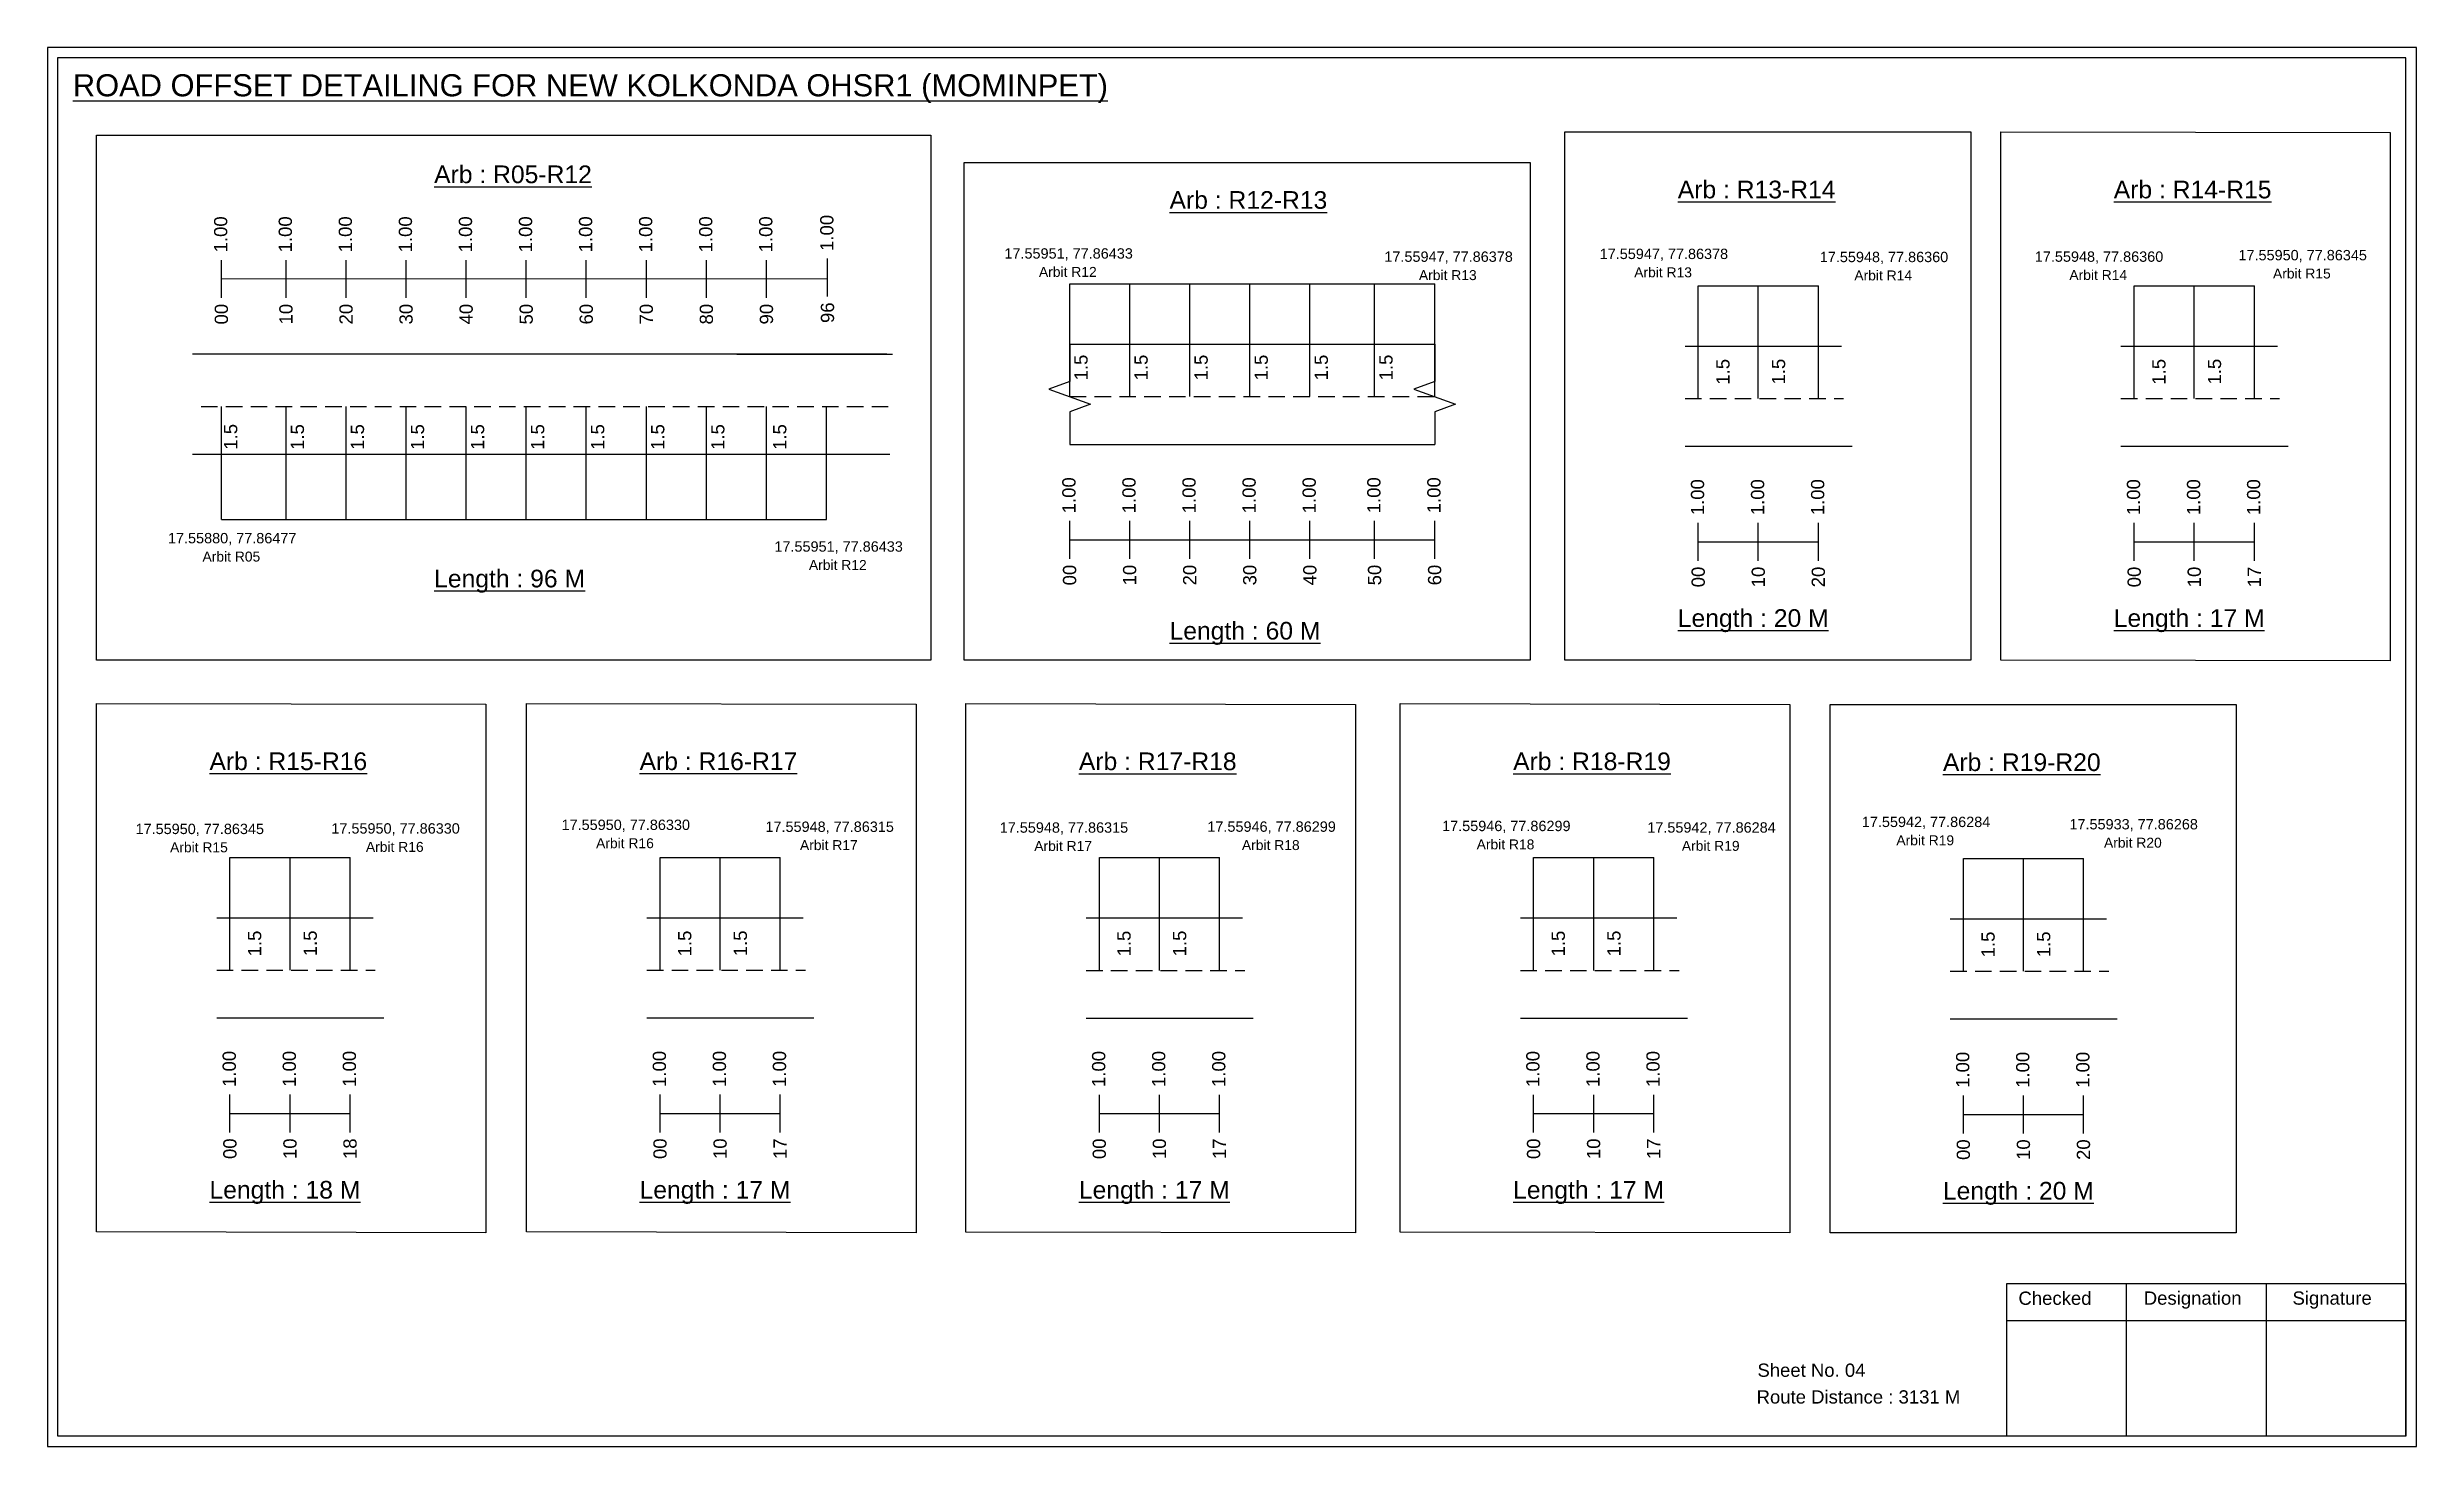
# Model space of a CAD drawing. Header units: inches. Extents: x 936 to 9757, y 449 to 1853.
# Drawn here: x 7227 to 7763, y 1240 to 1557 of the extents above; entities that cross this region are included whole.
import ezdxf

# ---------------------------------------------------------------- set-up
doc = ezdxf.new("R2010")
doc.units = ezdxf.units.IN
doc.header["$MEASUREMENT"] = 0
doc.linetypes.add('DASHED2', pattern=[0.375, 0.25, -0.125])
doc.layers.add('PDF_Geometry', color=7, linetype='Continuous')
doc.layers.add('PDF_Text', color=5, linetype='Continuous')
doc.styles.add('PDF Arial', font='arial.ttf')
doc.styles.get("Standard").update_dxf_attribs({"font": 'arial.ttf'})

msp = doc.modelspace()

# ---------------------------------------------------------------- texts
at = {"color": 242, "true_color": 0xcd2027}
for s, height, p in [('%%UROAD OFFSET DETAILING FOR NEW KOLKONDA OHSR1 (MOMINPET)', 5, (7232.48, 1545.92)), ('%%UArb : R05-R12', 4, (7314.28, 1526.27)), ('%%UArb : R12-R13', 4, (7480.8, 1520.46)), ('%%UArb : R13-R14', 4, (7595.88, 1522.83)), ('%%UArb : R14-R15', 4, (7694.6, 1522.83)), ('%%ULength : 96 M', 4, (7314.28, 1434.77)), ('%%ULength : 60 M', 4, (7480.8, 1422.96)), ('%%ULength : 20 M', 4, (7595.88, 1425.83)), ('%%ULength : 17 M', 4, (7694.6, 1425.83)), ('%%UArb : R15-R16', 4, (7263.41, 1393.42)), ('%%UArb : R16-R17', 4, (7360.8, 1393.42)), ('%%UArb : R17-R18', 4, (7460.27, 1393.4)), ('%%UArb : R18-R19', 4, (7558.6, 1393.4)), ('%%UArb : R19-R20', 4, (7655.92, 1393.2)), ('%%ULength : 18 M', 4, (7263.41, 1296.42)), ('%%ULength : 17 M', 4, (7360.8, 1296.42)), ('%%ULength : 17 M', 4, (7460.27, 1296.4)), ('%%ULength : 17 M', 4, (7558.6, 1296.4)), ('%%ULength : 20 M', 4, (7655.92, 1296.2))]:
    msp.add_text(s, height=height, dxfattribs=at).set_placement(p)
at = {"color": 217, "true_color": 0x93278f}
for s, p in [('1.00', (7267.44, 1510.6)), ('1.00', (7282.07, 1510.6)), ('1.00', (7295.67, 1510.6)), ('1.00', (7309.27, 1510.6)), ('1.00', (7322.87, 1510.6)), ('1.00', (7336.47, 1510.6)), ('1.00', (7350.07, 1510.6)), ('1.00', (7363.67, 1510.6)), ('1.00', (7377.27, 1510.6)), ('1.00', (7390.87, 1510.6)), ('1.00', (7404.69, 1510.93)), ('00', (7267.59, 1494.28)), ('10', (7282.22, 1494.28)), ('20', (7295.82, 1494.28)), ('30', (7309.42, 1494.28)), ('40', (7323.02, 1494.28)), ('50', (7336.62, 1494.28)), ('60', (7350.22, 1494.28)), ('70', (7363.82, 1494.28)), ('80', (7377.42, 1494.28)), ('90', (7391.02, 1494.28)), ('96', (7404.84, 1494.61)), ('1.00', (7459.51, 1451.54)), ('1.00', (7473.11, 1451.54)), ('1.00', (7486.71, 1451.54)), ('1.00', (7500.31, 1451.54)), ('1.00', (7513.91, 1451.54)), ('1.00', (7528.56, 1451.55)), ('1.00', (7542.16, 1451.55)), ('1.00', (7601.85, 1451.11)), ('1.00', (7615.45, 1451.11)), ('1.00', (7629.05, 1451.11)), ('1.00', (7700.57, 1451.11)), ('1.00', (7714.17, 1451.11)), ('1.00', (7727.77, 1451.11)), ('00', (7459.66, 1435.22)), ('10', (7473.26, 1435.22)), ('20', (7486.86, 1435.22)), ('30', (7500.46, 1435.22)), ('40', (7514.06, 1435.22)), ('50', (7528.72, 1435.23)), ('60', (7542.32, 1435.23)), ('00', (7602, 1434.79)), ('10', (7615.6, 1434.79)), ('20', (7629.2, 1434.79)), ('00', (7700.72, 1434.79)), ('10', (7714.32, 1434.79)), ('17', (7727.92, 1434.79)), ('1.00', (7269.38, 1321.7)), ('1.00', (7282.98, 1321.7)), ('1.00', (7296.58, 1321.7)), ('1.00', (7366.77, 1321.7)), ('1.00', (7380.37, 1321.7)), ('1.00', (7393.97, 1321.7)), ('1.00', (7466.24, 1321.68)), ('1.00', (7479.84, 1321.68)), ('1.00', (7493.44, 1321.68)), ('1.00', (7564.57, 1321.68)), ('1.00', (7578.17, 1321.68)), ('1.00', (7591.77, 1321.68)), ('1.00', (7661.89, 1321.49)), ('1.00', (7675.49, 1321.49)), ('1.00', (7689.09, 1321.49)), ('00', (7269.53, 1305.38)), ('10', (7283.13, 1305.38)), ('18', (7296.73, 1305.38)), ('00', (7366.92, 1305.38)), ('10', (7380.52, 1305.38)), ('17', (7394.12, 1305.38)), ('00', (7466.39, 1305.36)), ('10', (7479.99, 1305.36)), ('17', (7493.59, 1305.36)), ('00', (7564.72, 1305.36)), ('10', (7578.32, 1305.36)), ('17', (7591.92, 1305.36)), ('00', (7662.04, 1305.17)), ('10', (7675.64, 1305.17)), ('20', (7689.24, 1305.17))]:
    msp.add_text(s, height=3, rotation=90, dxfattribs=at).set_placement(p)
at = {"color": 5}
for s, height, p in [('17.55951, 77.86433', 2.34, (7443.41, 1509.19)), ('17.55947, 77.86378', 2.34, (7529.45, 1508.46)), ('17.55947, 77.86378', 2.34, (7578.2, 1509.09)), ('17.55948, 77.86360', 2.34, (7628.04, 1508.39)), ('17.55948, 77.86360', 2.34, (7676.73, 1508.47)), ('17.55950, 77.86345', 2.34, (7722.84, 1508.81)), ('Arbit R12', 2.246, (7451.23, 1505.06)), ('Arbit R13', 2.246, (7537.27, 1504.33)), ('Arbit R13', 2.246, (7586.02, 1504.96)), ('Arbit R14', 2.246, (7635.86, 1504.26)), ('Arbit R14', 2.246, (7684.55, 1504.35)), ('Arbit R15', 2.246, (7730.66, 1504.69)), ('17.55880, 77.86477', 2.34, (7254.01, 1444.75)), ('17.55951, 77.86433', 2.34, (7391.33, 1442.85)), ('Arbit R05', 2.246, (7261.83, 1440.62)), ('Arbit R12', 2.246, (7399.15, 1438.72)), ('17.55950, 77.86345', 2.34, (7246.67, 1378.93)), ('17.55950, 77.86330', 2.34, (7291.01, 1379.04)), ('17.55950, 77.86330', 2.34, (7343.13, 1379.86)), ('17.55948, 77.86315', 2.34, (7389.3, 1379.43)), ('17.55948, 77.86315', 2.34, (7442.35, 1379.24)), ('17.55946, 77.86299', 2.34, (7489.37, 1379.45)), ('17.55946, 77.86299', 2.34, (7542.52, 1379.6)), ('17.55942, 77.86284', 2.34, (7588.98, 1379.26)), ('17.55942, 77.86284', 2.34, (7637.56, 1380.52)), ('Arbit R19', 2.246, (7645.38, 1376.4)), ('17.55933, 77.86268', 2.34, (7684.57, 1379.99)), ('Arbit R15', 2.246, (7254.49, 1374.81)), ('Arbit R16', 2.246, (7298.83, 1374.91)), ('Arbit R16', 2.246, (7350.95, 1375.74)), ('Arbit R17', 2.246, (7397.12, 1375.31)), ('Arbit R17', 2.246, (7450.17, 1375.11)), ('Arbit R18', 2.246, (7497.19, 1375.32)), ('Arbit R18', 2.246, (7550.34, 1375.47)), ('Arbit R19', 2.246, (7596.8, 1375.14)), ('Arbit R20', 2.246, (7692.39, 1375.86))]:
    msp.add_text(s, height=height, dxfattribs=at).set_placement(p)
for p in [(7462.25, 1481.62), (7475.85, 1481.62), (7489.45, 1481.62), (7503.05, 1481.62), (7516.65, 1481.62), (7531.31, 1481.63), (7607.6, 1480.66), (7620.19, 1480.69), (7706.32, 1480.66), (7718.91, 1480.69), (7269.71, 1465.94), (7284.81, 1465.89), (7298.41, 1465.89), (7312.01, 1465.89), (7325.61, 1465.89), (7339.21, 1465.89), (7352.81, 1465.89), (7366.41, 1465.89), (7380.01, 1465.89), (7394.04, 1465.89), (7275.13, 1351.25), (7287.72, 1351.28), (7372.52, 1351.25), (7385.11, 1351.28), (7471.99, 1351.23), (7484.58, 1351.26), (7570.32, 1351.23), (7582.92, 1351.26), (7667.64, 1351.03), (7680.23, 1351.06)]:
    msp.add_text('1.5', height=3, rotation=90).set_placement(p)
for s, p in [('Sheet No. 04', (7613.92, 1256.08)), ('Route Distance : 3131 M', (7613.73, 1250.03))]:
    msp.add_text(s, height=3).set_placement(p)
at = {"layer": 'PDF_Text', "color": 7, "attachment_point": 7, "style": 'PDF Arial'}
for s, insert, char_height in [('Checked', (7673.02, 1272.33), 3.001), ('Designation', (7701.4, 1271.5), 3.0006), ('Signature', (7735.08, 1271.5), 3.001)]:
    msp.add_mtext(s, dxfattribs=dict(at, insert=insert, char_height=char_height))

# ---------------------------------------------------------------- linework, layer by layer
at = {"color": 217, "true_color": 0x93278f}
for p, q in [((7266.11, 1500.3), (7266.11, 1508.86)), ((7280.74, 1500.3), (7280.74, 1508.86)), ((7294.34, 1500.3), (7294.34, 1508.86)), ((7307.94, 1500.3), (7307.94, 1508.86)), ((7321.54, 1500.3), (7321.54, 1508.86)), ((7335.14, 1500.3), (7335.14, 1508.86)), ((7348.74, 1500.3), (7348.74, 1508.86)), ((7362.34, 1500.3), (7362.34, 1508.86)), ((7375.94, 1500.3), (7375.94, 1508.86)), ((7389.54, 1500.3), (7389.54, 1508.86)), ((7403.37, 1500.63), (7403.37, 1509.19)), ((7266.11, 1504.58), (7403.37, 1504.66)), ((7458.19, 1441.25), (7458.19, 1449.8)), ((7471.79, 1441.25), (7471.79, 1449.8)), ((7485.39, 1441.25), (7485.39, 1449.8)), ((7498.99, 1441.25), (7498.99, 1449.8)), ((7512.59, 1441.25), (7512.59, 1449.8)), ((7527.24, 1441.25), (7527.24, 1449.81)), ((7540.84, 1441.25), (7540.84, 1449.81)), ((7600.52, 1440.81), (7600.52, 1449.37)), ((7614.12, 1440.81), (7614.12, 1449.37)), ((7627.72, 1440.81), (7627.72, 1449.37)), ((7699.24, 1440.81), (7699.24, 1449.37)), ((7712.84, 1440.81), (7712.84, 1449.37)), ((7726.44, 1440.81), (7726.44, 1449.37)), ((7458.19, 1445.52), (7540.84, 1445.53)), ((7600.52, 1445.08), (7627.72, 1445.09)), ((7699.24, 1445.08), (7726.44, 1445.09)), ((7268.05, 1311.41), (7268.05, 1319.96)), ((7281.65, 1311.41), (7281.65, 1319.96)), ((7295.25, 1311.41), (7295.25, 1319.96)), ((7365.44, 1311.41), (7365.44, 1319.96)), ((7379.04, 1311.41), (7379.04, 1319.96)), ((7392.64, 1311.41), (7392.64, 1319.96)), ((7464.92, 1311.38), (7464.92, 1319.94)), ((7478.52, 1311.38), (7478.52, 1319.94)), ((7492.12, 1311.38), (7492.12, 1319.94)), ((7563.25, 1311.38), (7563.25, 1319.94)), ((7576.85, 1311.38), (7576.85, 1319.94)), ((7590.45, 1311.38), (7590.45, 1319.94)), ((7660.57, 1311.19), (7660.57, 1319.75)), ((7674.17, 1311.19), (7674.17, 1319.75)), ((7687.77, 1311.19), (7687.77, 1319.75)), ((7268.05, 1315.68), (7295.25, 1315.68)), ((7365.44, 1315.68), (7392.64, 1315.68)), ((7464.92, 1315.65), (7492.12, 1315.65)), ((7563.25, 1315.65), (7590.45, 1315.65)), ((7660.57, 1315.46), (7687.77, 1315.46))]:
    msp.add_line(p, q, dxfattribs=at)
at = {"color": 5}
for p, q in [((7458.19, 1503.48), (7540.84, 1503.48)), ((7600.52, 1503.05), (7627.72, 1503.05)), ((7699.24, 1503.05), (7726.44, 1503.05)), ((7266.11, 1450.16), (7403.14, 1450.16)), ((7268.05, 1373.64), (7295.25, 1373.64)), ((7365.44, 1373.64), (7392.64, 1373.64)), ((7464.92, 1373.62), (7492.12, 1373.62)), ((7563.25, 1373.62), (7590.45, 1373.62)), ((7660.57, 1373.43), (7687.77, 1373.43))]:
    msp.add_line(p, q, dxfattribs=at)
for p, q in [((7458.19, 1477.95), (7458.19, 1503.48)), ((7471.79, 1477.95), (7471.79, 1503.48)), ((7485.39, 1477.95), (7485.39, 1503.48)), ((7498.99, 1477.95), (7498.99, 1503.48)), ((7512.59, 1477.95), (7512.59, 1503.48)), ((7527.24, 1477.95), (7527.24, 1503.49)), ((7540.84, 1477.95), (7540.84, 1503.49)), ((7600.52, 1477.51), (7600.52, 1503.05)), ((7614.12, 1477.51), (7614.12, 1503.05)), ((7627.72, 1477.51), (7627.72, 1503.05)), ((7699.24, 1477.51), (7699.24, 1503.05)), ((7712.84, 1477.51), (7712.84, 1503.05)), ((7726.44, 1477.51), (7726.44, 1503.05)), ((7416.8, 1487.58), (7259.56, 1487.58)), ((7382.8, 1487.58), (7418.05, 1487.58)), ((7458.19, 1489.83), (7540.84, 1489.83)), ((7597.52, 1489.4), (7632.95, 1489.4)), ((7696.24, 1489.4), (7731.66, 1489.4)), ((7266.11, 1450.16), (7266.11, 1475.7)), ((7280.74, 1450.16), (7280.74, 1475.7)), ((7294.34, 1450.16), (7294.34, 1475.7)), ((7307.94, 1450.16), (7307.94, 1475.7)), ((7321.54, 1450.16), (7321.54, 1475.7)), ((7335.14, 1450.16), (7335.14, 1475.7)), ((7348.74, 1450.16), (7348.74, 1475.7)), ((7362.34, 1450.16), (7362.34, 1475.7)), ((7375.94, 1450.16), (7375.94, 1475.7)), ((7389.54, 1450.16), (7389.54, 1475.7)), ((7403.14, 1450.16), (7403.14, 1475.7)), ((7259.56, 1464.89), (7291.67, 1464.89)), ((7291.67, 1464.89), (7417.49, 1464.89)), ((7458.19, 1467.14), (7540.84, 1467.14)), ((7597.52, 1466.71), (7635.34, 1466.71)), ((7696.24, 1466.71), (7734.06, 1466.71)), ((7268.05, 1348.1), (7268.05, 1373.64)), ((7281.65, 1348.1), (7281.65, 1373.64)), ((7295.25, 1348.1), (7295.25, 1373.64)), ((7365.44, 1348.1), (7365.44, 1373.64)), ((7379.04, 1348.1), (7379.04, 1373.64)), ((7392.64, 1348.1), (7392.64, 1373.64)), ((7464.92, 1348.08), (7464.92, 1373.62)), ((7478.52, 1348.08), (7478.52, 1373.62)), ((7492.12, 1348.08), (7492.12, 1373.62)), ((7563.25, 1348.08), (7563.25, 1373.62)), ((7576.85, 1348.08), (7576.85, 1373.62)), ((7590.45, 1348.08), (7590.45, 1373.62)), ((7660.57, 1347.89), (7660.57, 1373.43)), ((7674.17, 1347.89), (7674.17, 1373.43)), ((7687.77, 1347.89), (7687.77, 1373.43)), ((7265.05, 1359.99), (7300.48, 1359.99)), ((7362.44, 1359.99), (7397.87, 1359.99)), ((7461.91, 1359.97), (7497.34, 1359.97)), ((7560.24, 1359.97), (7595.67, 1359.97)), ((7657.56, 1359.77), (7692.99, 1359.77)), ((7265.05, 1337.3), (7302.87, 1337.3)), ((7362.44, 1337.3), (7400.26, 1337.3)), ((7461.91, 1337.28), (7499.73, 1337.28)), ((7560.24, 1337.28), (7598.07, 1337.28)), ((7657.56, 1337.09), (7695.38, 1337.09))]:
    msp.add_line(p, q)
at = {"linetype": 'DASHED2', "ltscale": 15}
for p, q in [((7261.49, 1475.7), (7417.79, 1475.7)), ((7458.19, 1477.95), (7540.84, 1477.95)), ((7597.52, 1477.51), (7633.43, 1477.51)), ((7696.24, 1477.51), (7732.15, 1477.51)), ((7265.05, 1348.1), (7300.96, 1348.1)), ((7362.44, 1348.1), (7398.36, 1348.1)), ((7461.91, 1348.08), (7497.83, 1348.08)), ((7560.24, 1348.08), (7596.16, 1348.08)), ((7657.56, 1347.89), (7693.48, 1347.89))]:
    msp.add_line(p, q, dxfattribs=at)
for points in [[(7237.84, 1537.11), (7426.76, 1537.11), (7426.76, 1418.28), (7237.84, 1418.28)], [(7570.31, 1537.89), (7662.26, 1537.89), (7662.26, 1418.28), (7570.31, 1418.28)], [(7669.03, 1537.89), (7757.21, 1537.72), (7757.21, 1418.11), (7669.03, 1418.28)], [(7434.32, 1530.96), (7562.42, 1530.96), (7562.42, 1418.28), (7434.32, 1418.28)], [(7237.84, 1408.48), (7326.02, 1408.31), (7326.02, 1288.7), (7237.84, 1288.88)], [(7335.23, 1408.48), (7423.41, 1408.31), (7423.41, 1288.7), (7335.23, 1288.88)], [(7434.7, 1408.46), (7522.88, 1408.29), (7522.88, 1288.68), (7434.7, 1288.85)], [(7533.04, 1408.46), (7621.22, 1408.29), (7621.22, 1288.68), (7533.04, 1288.85)], [(7630.35, 1408.27), (7722.3, 1408.27), (7722.3, 1288.66), (7630.35, 1288.66)]]:
    msp.add_lwpolyline(points, close=True)
at = {"linetype": 'Continuous'}
for points in [[(7458.19, 1489.83), (7458.19, 1481.4), (7453.44, 1479.67), (7462.93, 1476.22), (7458.19, 1474.49), (7458.19, 1467.14)], [(7540.84, 1489.83), (7540.84, 1481.4), (7536.1, 1479.67), (7545.58, 1476.22), (7540.84, 1474.49), (7540.84, 1467.14)]]:
    msp.add_lwpolyline(points, dxfattribs=at)
at = {"layer": 'PDF_Geometry'}
for points in [[(7226.71, 1557), (7226.71, 1240.29), (7763.18, 1240.29), (7763.18, 1557)], [(7229.03, 1554.67), (7229.03, 1242.7), (7760.76, 1242.7), (7760.76, 1554.67)]]:
    msp.add_lwpolyline(points, close=True, dxfattribs=at)
at = {"layer": 'PDF_Geometry', "color": 242, "true_color": 0xcc1f26}
msp.add_lwpolyline([(7760.76, 1242.61), (7670.42, 1242.61), (7670.42, 1277.22), (7760.76, 1277.22)], close=True, dxfattribs=at)
for points in [[(7697.4, 1277.22), (7697.4, 1242.61)], [(7729.13, 1277.22), (7729.13, 1242.61)], [(7670.42, 1268.85), (7760.76, 1268.85)]]:
    msp.add_lwpolyline(points, dxfattribs=at)

msp.set_redraw_order([(e.dxf.handle, doc.entitydb.next_handle()) for e in msp.query("TEXT MTEXT ATTDEF DIMENSION ARC_DIMENSION")])  # texts and dimensions are drawn at this point

doc.saveas('drawing.dxf')
